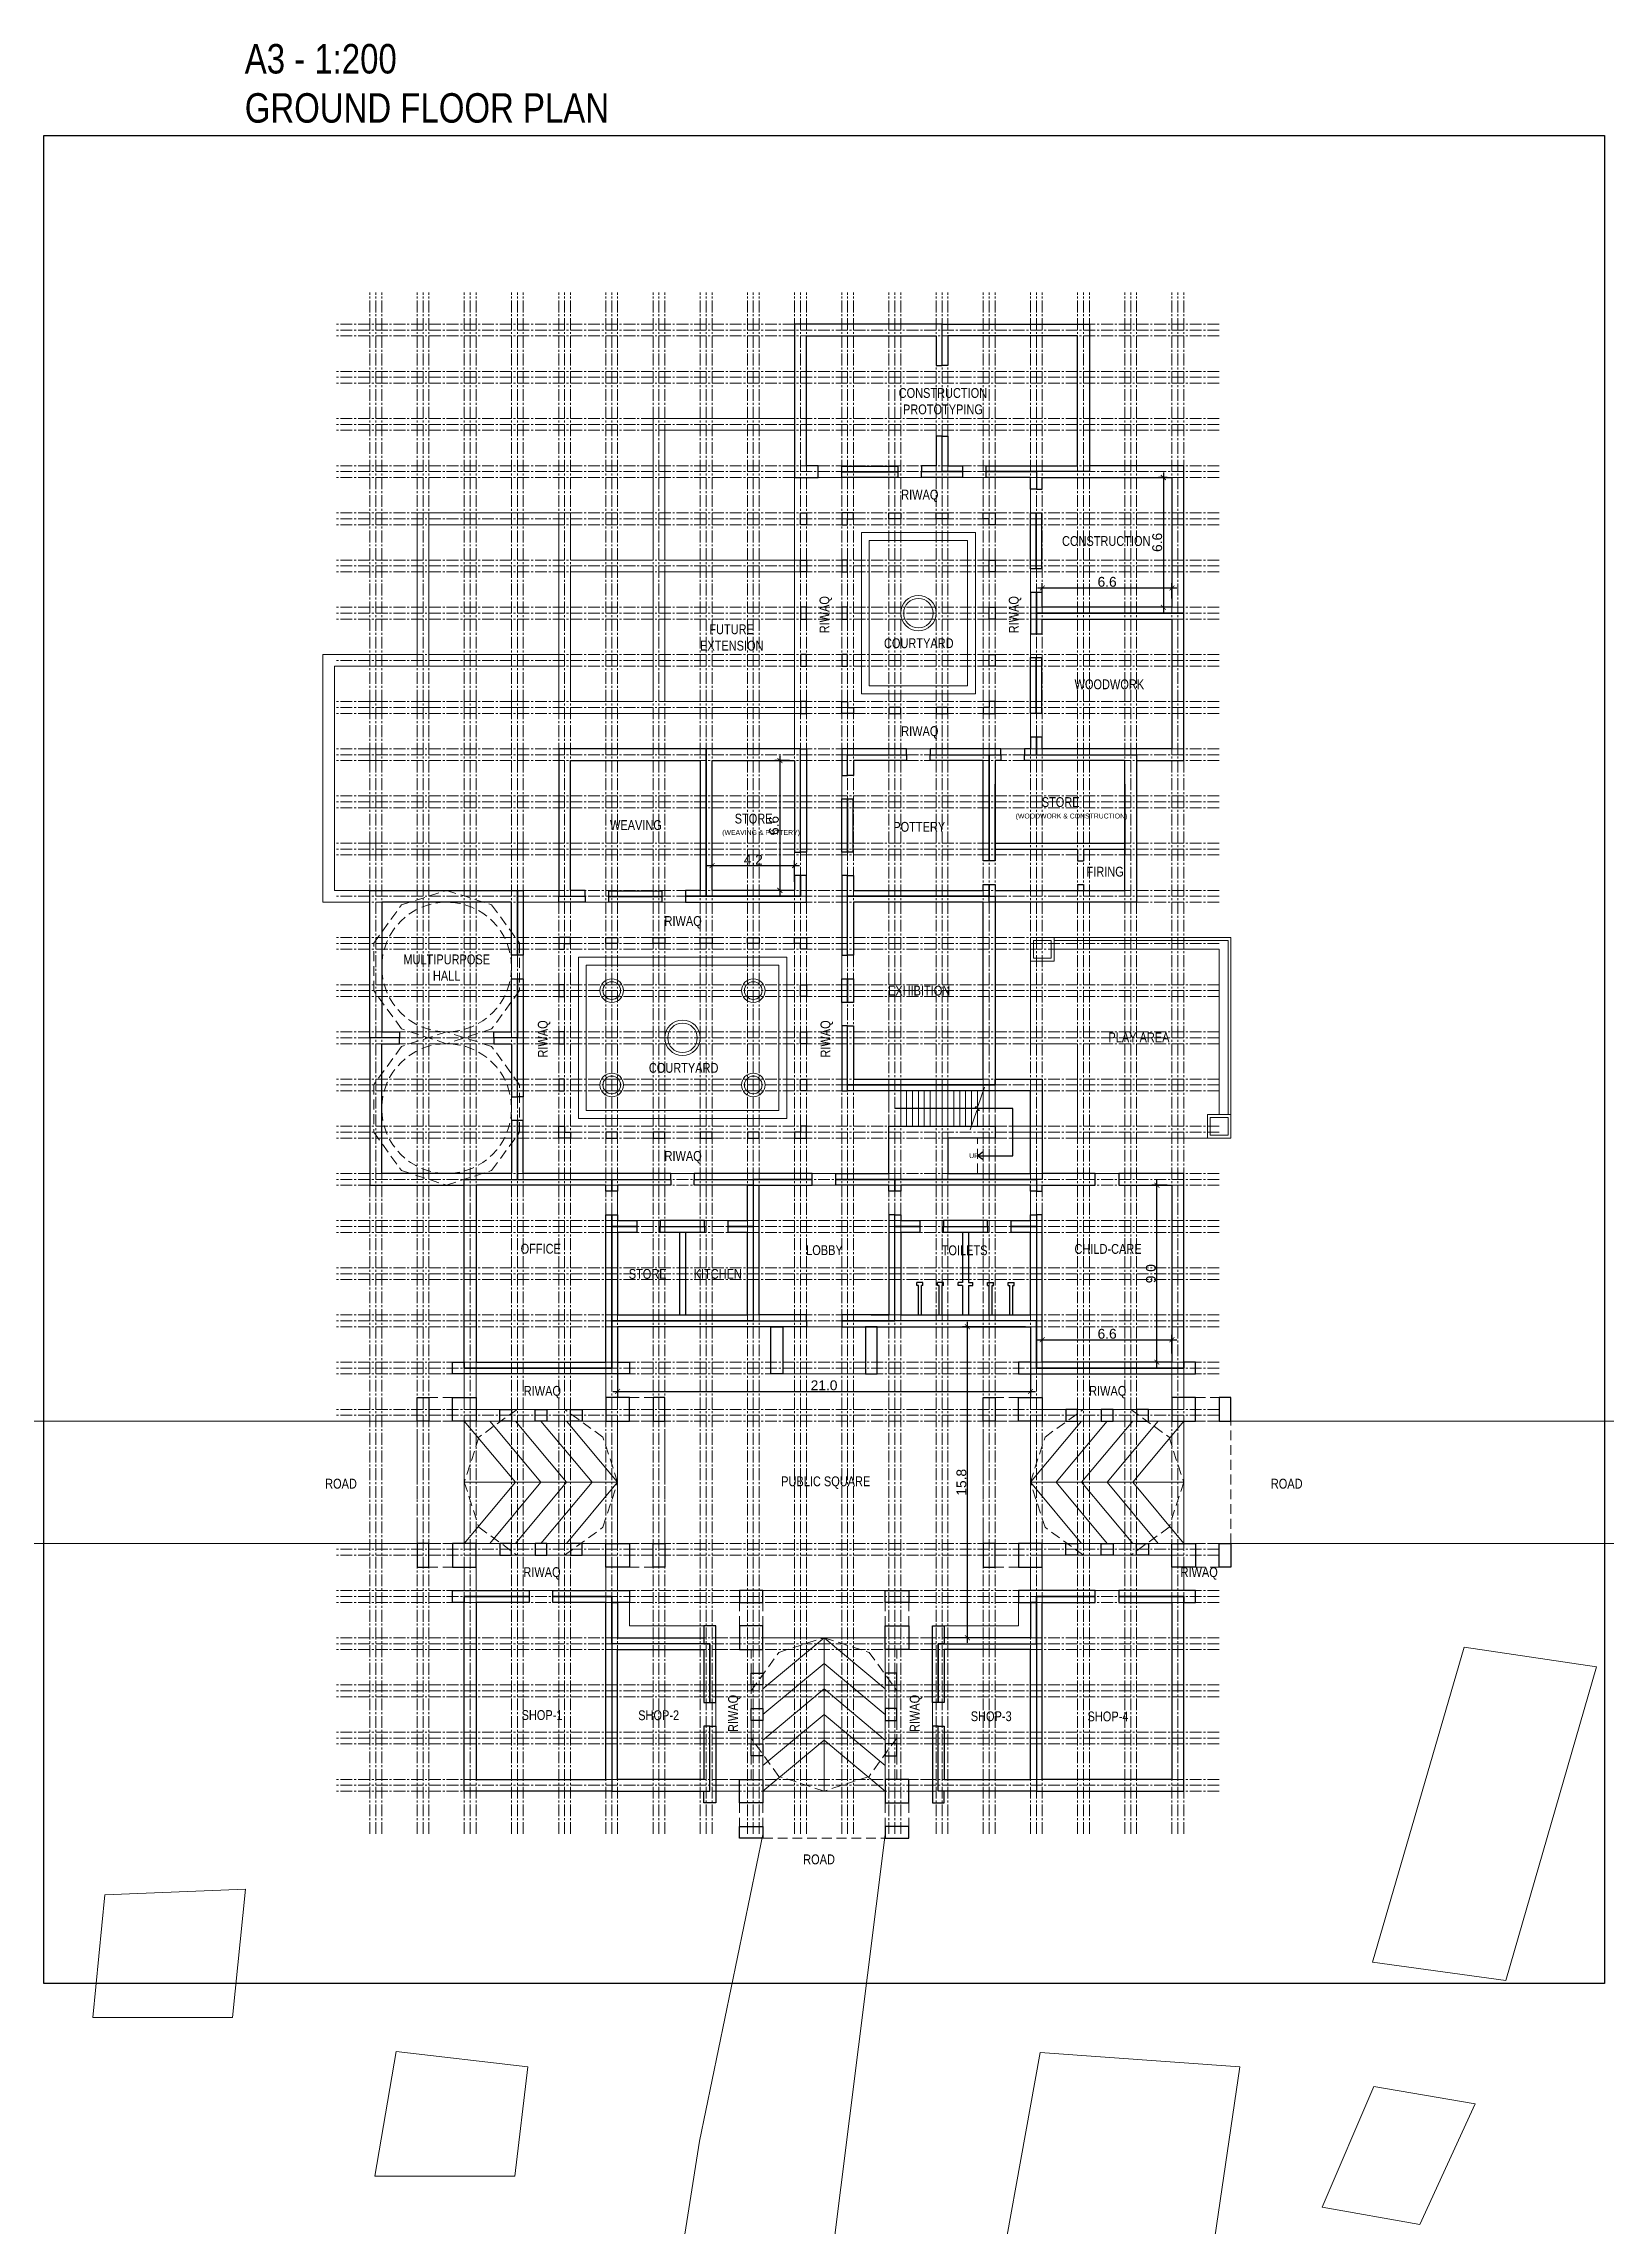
# Model space of a CAD drawing. Header units: millimetres. Extents: x 19 to 1143, y 22 to 444.
# Drawn here: x 192.4 to 271.8, y 137.7 to 248.7 of the extents above; entities that cross this region are included whole.
import ezdxf

# ---------------------------------------------------------------- set-up
doc = ezdxf.new("R2010")
doc.units = ezdxf.units.MM
doc.linetypes.add('ACAD_ISO04W100', pattern=[30, 24, -3, 0, -3])
doc.linetypes.add('HIDDEN', pattern=[0.375, 0.25, -0.125])
for name, color, linetype, lineweight in [('Above', 31, 'Continuous', 15), ('Elevation 1', 41, 'Continuous', 15), ('Elevation 2', 45, 'Continuous', 9), ('Existing', 4, 'Continuous', 13), ('Future expansion', 63, 'Continuous', 9), ('Grid', 115, 'ACAD_ISO04W100', 5), ('Road', 252, 'Continuous', 13), ('Wall', 42, 'Continuous', 30)]:
    doc.layers.add(name, color=color, linetype=linetype, lineweight=lineweight)
doc.layers.add('Dimension', color=133, linetype='Continuous')
doc.layers.add('Text', color=254, linetype='Continuous')
doc.styles.add('1', font='arial.ttf')
doc.styles.add('THAI', font='', dxfattribs={"width": 0.8})
doc.styles.get('THAI').set_extended_font_data('VNI-Avo')
doc.dimstyles.new('A3-100', dxfattribs={"dimtxt": 0.5, "dimasz": 0.25, "dimexe": 0.25, "dimexo": 0.25, "dimgap": 0.05, "dimtad": 1, "dimdec": 1, "dimzin": 0, "dimdsep": 46, "dimtxsty": '1', "dimblk": 'ARCHTICK', "dimcen": 0.1, "dimdle": 0.25, "dimclrd": 256, "dimclre": 256, "dimclrt": 256, "dimadec": 0, "dimazin": 0, "dimtfac": 1, "dimtdec": 1, "dimtofl": 0, "dimtmove": 0, "dimatfit": 3, "dimldrblk": 'ARCHTICK', "dimfxl": 1, "dimtfillclr": 256, "dimtolj": 1, "dimtzin": 0, "dimarcsym": 0})
doc.dimstyles.new('A3-200', dxfattribs={"dimtxt": 1, "dimasz": 0.5, "dimexe": 0.5, "dimexo": 0.5, "dimgap": 0.1, "dimtad": 2, "dimdec": 1, "dimzin": 0, "dimdsep": 46, "dimtxsty": '1', "dimblk": 'ARCHTICK', "dimcen": 0.1, "dimdle": 0.5, "dimclrd": 256, "dimclre": 256, "dimclrt": 256, "dimadec": 0, "dimazin": 0, "dimtfac": 1, "dimtdec": 1, "dimtofl": 0, "dimtmove": 0, "dimatfit": 3, "dimldrblk": 'ARCHTICK', "dimfxl": 1, "dimtfillclr": 256, "dimtolj": 1, "dimtzin": 0, "dimarcsym": 0})

msp = doc.modelspace()

# ---------------------------------------------------------------- texts
at = {"layer": 'Elevation 1', "insert": (238.48, 192.21), "char_height": 0.25, "attachment_point": 1, "style": 'THAI'}
msp.add_mtext_dynamic_manual_height_columns('\\pi1.02305;{\\fArial|b0|i0|c0|p34;UP}', width=2.4001, gutter_width=1, heights=[0], dxfattribs=at)
at = {"layer": 'Text', "style": 'THAI'}
for s, width, insert, char_height, attachment_point in [('{\\fArial|b0|i0|c0|p34;A3 - 1:200\\PGROUND FLOOR PLAN}', 32.9002, (202.65, 248.63), 1.5, 1), ('\\pi3.43531;{\\fArial|b0|i0|c0|p34;CONSTRUCTION\\P\\pi3.65455;PROTOTYPING}', 11.2982, (232.48, 231.13), 0.5, 1), ('\\pi4.73449;{\\fArial|b0|i0|c0|p34;RIWAQ}', 11.2982, (231.31, 225.96), 0.5, 1), ('\\pi3.43531;{\\fArial|b0|i0|c0|p34;CONSTRUCTION}', 11.2982, (240.79, 223.6), 0.5, 1), ('\\pi4.554;{\\fArial|b0|i0|c0|p34;FUTURE\\P\\pi4.07951;EXTENSION}', 11.2982, (221.73, 219.11), 0.5, 1), ('\\pi3.9083;{\\fArial|b0|i0|c0|p34;COURTYARD}', 11.2982, (231.26, 218.4), 0.5, 1), ('\\pi3.88374;{\\fArial|b0|i0|c0|p34;WOODWORK}', 11.2982, (240.98, 216.31), 0.5, 1), ('\\pi4.73449;{\\fArial|b0|i0|c0|p34;RIWAQ}', 11.2982, (231.31, 213.93), 0.5, 1), ('\\pi4.71417;{\\fArial|b0|i0|c0|p34;STORE\\P\\pi3.38879;\\H0.5x;(WOODWORK & CONSTRUCTION)}', 11.2982, (238.48, 210.32), 0.5, 1), ('\\pi4.35046;{\\fArial|b0|i0|c0|p34;WEAVING}', 11.2982, (216.88, 209.15), 0.5, 1), ('\\pi4.71417;{\\fArial|b0|i0|c0|p34;STORE\\P\\pi4.07924;\\H0.5x;(WEAVING & POTTERY)}', 11.2982, (222.86, 209.48), 0.5, 1), ('\\pi4.35332;{\\fArial|b0|i0|c0|p34;POTTERY}', 11.2982, (231.29, 209.06), 0.5, 1), ('\\pi4.74268;{\\fArial|b0|i0|c0|p34;FIRING}', 11.2982, (240.73, 206.78), 0.5, 1), ('\\pi4.73449;{\\fArial|b0|i0|c0|p34;RIWAQ}', 11.2982, (219.27, 204.27), 0.5, 1), ('\\pi3.48033;{\\fArial|b0|i0|c0|p34;MULTIPURPOSE\\P\\pi4.98252;HALL}', 11.2982, (207.24, 202.32), 0.5, 1), ('\\pi4.11062;{\\fArial|b0|i0|c0|p34;EXHIBITION}', 11.2982, (231.26, 200.73), 0.5, 1), ('\\pi4.1173;{\\fArial|b0|i0|c0|p34;PLAY AREA}', 11.2982, (242.47, 198.35), 0.5, 1), ('\\pi3.9083;{\\fArial|b0|i0|c0|p34;COURTYARD}', 11.2982, (219.3, 196.8), 0.5, 1), ('\\pi4.73449;{\\fArial|b0|i0|c0|p34;RIWAQ}', 11.2982, (219.27, 192.32), 0.5, 1), ('\\pi4.65318;{\\fArial|b0|i0|c0|p34;OFFICE}', 11.2982, (212.03, 187.6), 0.5, 1), ('\\pi4.73995;{\\fArial|b0|i0|c0|p34;LOBBY}', 11.2982, (226.47, 187.53), 0.5, 1), ('\\pi4.50584;{\\fArial|b0|i0|c0|p34;TOILETS}', 11.2982, (233.6, 187.52), 0.5, 1), ('\\pi3.97037;{\\fArial|b0|i0|c0|p34;CHILD-CARE}', 11.2982, (240.89, 187.59), 0.5, 1), ('\\pi4.71417;{\\fArial|b0|i0|c0|p34;STORE}', 11.2982, (217.47, 186.32), 0.5, 1), ('\\pi4.46615;{\\fArial|b0|i0|c0|p34;KITCHEN}', 11.2982, (221.02, 186.32), 0.5, 1), ('\\pi4.73449;{\\fArial|b0|i0|c0|p34;RIWAQ}', 11.2982, (212.11, 180.37), 0.5, 1), ('\\pi4.73449;{\\fArial|b0|i0|c0|p34;RIWAQ}', 11.2982, (240.87, 180.37), 0.5, 1), ('\\pi4.8787;{\\fArial|b0|i0|c0|p34;ROAD}', 11.2982, (201.86, 175.65), 0.5, 1), ('\\pi3.41881;{\\fArial|b0|i0|c0|p34;PUBLIC SQUARE}', 11.2982, (226.52, 175.77), 0.5, 1), ('\\pi4.8787;{\\fArial|b0|i0|c0|p34;ROAD}', 11.2982, (249.97, 175.65), 0.5, 1), ('\\pi4.73449;{\\fArial|b0|i0|c0|p34;RIWAQ}', 11.2982, (212.09, 171.15), 0.5, 1), ('{\\fArial|b0|i0|c0|p34;RIWAQ}', 11.2982, (252.15, 171.15), 0.5, 3), ('\\pi4.67269;{\\fArial|b0|i0|c0|p34;SHOP-1}', 11.2982, (212.06, 163.88), 0.5, 1), ('\\pi4.63613;{\\fArial|b0|i0|c0|p34;SHOP-2}', 11.2982, (218.03, 163.87), 0.5, 1), ('\\pi4.63409;{\\fArial|b0|i0|c0|p34;SHOP-3}', 11.2982, (234.95, 163.82), 0.5, 1), ('\\pi4.6349;{\\fArial|b0|i0|c0|p34;SHOP-4}', 11.2982, (240.89, 163.81), 0.5, 1), ('\\pi4.8787;{\\fArial|b0|i0|c0|p34;ROAD}', 11.2982, (226.18, 156.54), 0.5, 1)]:
    msp.add_mtext_dynamic_manual_height_columns(s, width=width, gutter_width=1, heights=[0], dxfattribs=dict(at, insert=insert, char_height=char_height, attachment_point=attachment_point))
at = {"layer": 'Text', "char_height": 0.5, "attachment_point": 1, "rotation": 90, "style": 'THAI'}
for insert in [(231.89, 213.92), (241.52, 213.92), (217.56, 192.34), (231.94, 192.34), (227.24, 158.03), (236.48, 158.03)]:
    msp.add_mtext_dynamic_manual_height_columns('\\pi4.73449;{\\fArial|b0|i0|c0|p34;RIWAQ}', width=11.2982, gutter_width=1, heights=[0], dxfattribs=dict(at, insert=insert))

# ---------------------------------------------------------------- blocks, each defined once
blk = doc.blocks.new('_ArchTick')
at = {"color": 0, "linetype": 'ByBlock', "const_width": 0.15}
blk.add_lwpolyline([(-0.5, -0.5), (0.5, 0.5)], dxfattribs=at)
blk = doc.blocks.new('*D3')
at = {"layer": 'Defpoints', "color": 0, "transparency": 16777216}
for p in [(249.82, 220.96), (243.22, 220.17), (249.82, 220.17)]:
    blk.add_point(p, dxfattribs=at)
at = {"layer": 'Dimension', "lineweight": -2, "transparency": 16777216}
for p, q in [((242.97, 220.96), (250.07, 220.96)), ((243.22, 220.42), (243.22, 221.21)), ((249.82, 220.42), (249.82, 221.21))]:
    blk.add_line(p, q, dxfattribs=at)
at = {"layer": 'Dimension', "lineweight": -2, "transparency": 16777216, "xscale": 0.25, "yscale": 0.25, "zscale": 0.25, "rotation": 180}
blk.add_blockref('_ArchTick', (243.22, 220.96), dxfattribs=at)
at = {"layer": 'Dimension', "lineweight": -2, "transparency": 16777216, "xscale": 0.25, "yscale": 0.25, "zscale": 0.25}
blk.add_blockref('_ArchTick', (249.82, 220.96), dxfattribs=at)
at = {"layer": 'Dimension', "transparency": 16777216, "insert": (246.52, 221.27), "char_height": 0.5, "attachment_point": 5, "style": '1'}
blk.add_mtext('\\A1;6.6', dxfattribs=at)
blk = doc.blocks.new('*D4')
at = {"layer": 'Defpoints', "color": 0, "transparency": 16777216}
for p in [(249.82, 226.58), (249.38, 219.98), (249.82, 219.98)]:
    blk.add_point(p, dxfattribs=at)
at = {"layer": 'Dimension', "lineweight": -2, "transparency": 16777216}
for p, q in [((249.57, 226.58), (249.13, 226.58)), ((249.38, 226.83), (249.38, 219.73)), ((249.57, 219.98), (249.13, 219.98))]:
    blk.add_line(p, q, dxfattribs=at)
at = {"layer": 'Dimension', "lineweight": -2, "transparency": 16777216, "xscale": 0.25, "yscale": 0.25, "zscale": 0.25}
for p, rotation in [((249.38, 226.58), 90), ((249.38, 219.98), 270)]:
    blk.add_blockref('_ArchTick', p, dxfattribs=dict(at, rotation=rotation))
at = {"layer": 'Dimension', "transparency": 16777216, "insert": (249.07, 223.28), "char_height": 0.5, "attachment_point": 5, "rotation": 90, "style": '1'}
blk.add_mtext('\\A1;6.6', dxfattribs=at)
blk = doc.blocks.new('*D5')
at = {"layer": 'Defpoints', "color": 0, "transparency": 16777216}
for p in [(249.82, 182.72), (243.22, 181.77), (249.82, 181.77)]:
    blk.add_point(p, dxfattribs=at)
at = {"layer": 'Dimension', "lineweight": -2, "transparency": 16777216}
for p, q in [((242.97, 182.72), (250.07, 182.72)), ((243.22, 182.02), (243.22, 182.97)), ((249.82, 182.02), (249.82, 182.97))]:
    blk.add_line(p, q, dxfattribs=at)
at = {"layer": 'Dimension', "lineweight": -2, "transparency": 16777216, "xscale": 0.25, "yscale": 0.25, "zscale": 0.25, "rotation": 180}
blk.add_blockref('_ArchTick', (243.22, 182.72), dxfattribs=at)
at = {"layer": 'Dimension', "lineweight": -2, "transparency": 16777216, "xscale": 0.25, "yscale": 0.25, "zscale": 0.25}
blk.add_blockref('_ArchTick', (249.82, 182.72), dxfattribs=at)
at = {"layer": 'Dimension', "transparency": 16777216, "insert": (246.52, 183.02), "char_height": 0.5, "attachment_point": 5, "style": '1'}
blk.add_mtext('\\A1;6.6', dxfattribs=at)
blk = doc.blocks.new('*D6')
at = {"layer": 'Defpoints', "color": 0, "transparency": 16777216}
for p in [(249.05, 190.58), (249.82, 190.58), (249.82, 181.58)]:
    blk.add_point(p, dxfattribs=at)
at = {"layer": 'Dimension', "lineweight": -2, "transparency": 16777216}
for p, q in [((249.05, 181.33), (249.05, 190.83)), ((249.57, 190.58), (248.8, 190.58)), ((249.57, 181.58), (248.8, 181.58))]:
    blk.add_line(p, q, dxfattribs=at)
at = {"layer": 'Dimension', "lineweight": -2, "transparency": 16777216, "xscale": 0.25, "yscale": 0.25, "zscale": 0.25}
for p, rotation in [((249.05, 190.58), 90), ((249.05, 181.58), 270)]:
    blk.add_blockref('_ArchTick', p, dxfattribs=dict(at, rotation=rotation))
at = {"layer": 'Dimension', "transparency": 16777216, "insert": (248.75, 186.08), "char_height": 0.5, "attachment_point": 5, "rotation": 90, "style": '1'}
blk.add_mtext('\\A1;9.0', dxfattribs=at)
blk = doc.blocks.new('*D7')
at = {"layer": 'Defpoints', "color": 0, "transparency": 16777216}
for p in [(230.62, 212.18), (229.87, 205.58), (230.62, 205.58)]:
    blk.add_point(p, dxfattribs=at)
at = {"layer": 'Dimension', "lineweight": -2, "transparency": 16777216}
for p, q in [((230.37, 212.18), (229.62, 212.18)), ((229.87, 212.43), (229.87, 205.33)), ((230.37, 205.58), (229.62, 205.58))]:
    blk.add_line(p, q, dxfattribs=at)
at = {"layer": 'Dimension', "lineweight": -2, "transparency": 16777216, "xscale": 0.25, "yscale": 0.25, "zscale": 0.25}
for p, rotation in [((229.87, 212.18), 90), ((229.87, 205.58), 270)]:
    blk.add_blockref('_ArchTick', p, dxfattribs=dict(at, rotation=rotation))
at = {"layer": 'Dimension', "transparency": 16777216, "insert": (229.57, 208.88), "char_height": 0.5, "attachment_point": 5, "rotation": 90, "style": '1'}
blk.add_mtext('\\A1;6.6', dxfattribs=at)
blk = doc.blocks.new('*D8')
at = {"layer": 'Defpoints', "color": 0, "transparency": 16777216}
for p in [(230.62, 206.84), (226.42, 205.77), (230.62, 205.77)]:
    blk.add_point(p, dxfattribs=at)
at = {"layer": 'Dimension', "lineweight": -2, "transparency": 16777216}
for p, q in [((226.17, 206.84), (230.87, 206.84)), ((226.42, 206.02), (226.42, 207.09)), ((230.62, 206.02), (230.62, 207.09))]:
    blk.add_line(p, q, dxfattribs=at)
at = {"layer": 'Dimension', "lineweight": -2, "transparency": 16777216, "xscale": 0.25, "yscale": 0.25, "zscale": 0.25, "rotation": 180}
blk.add_blockref('_ArchTick', (226.42, 206.84), dxfattribs=at)
at = {"layer": 'Dimension', "lineweight": -2, "transparency": 16777216, "xscale": 0.25, "yscale": 0.25, "zscale": 0.25}
blk.add_blockref('_ArchTick', (230.62, 206.84), dxfattribs=at)
at = {"layer": 'Dimension', "transparency": 16777216, "insert": (228.52, 207.14), "char_height": 0.5, "attachment_point": 5, "style": '1'}
blk.add_mtext('\\A1;4.2', dxfattribs=at)
blk = doc.blocks.new('*D9')
at = {"layer": 'Defpoints', "color": 0, "transparency": 16777216}
for p in [(239.41, 183.38), (242.62, 183.38), (242.62, 167.56)]:
    blk.add_point(p, dxfattribs=at)
at = {"layer": 'Dimension', "lineweight": -2, "transparency": 16777216}
for p, q in [((242.37, 183.38), (239.16, 183.38)), ((239.41, 167.31), (239.41, 183.63)), ((242.37, 167.56), (239.16, 167.56))]:
    blk.add_line(p, q, dxfattribs=at)
at = {"layer": 'Dimension', "lineweight": -2, "transparency": 16777216, "xscale": 0.25, "yscale": 0.25, "zscale": 0.25}
for p, rotation in [((239.41, 183.38), 90), ((239.41, 167.56), 270)]:
    blk.add_blockref('_ArchTick', p, dxfattribs=dict(at, rotation=rotation))
at = {"layer": 'Dimension', "transparency": 16777216, "insert": (239.11, 175.47), "char_height": 0.5, "attachment_point": 5, "rotation": 90, "style": '1'}
blk.add_mtext('\\A1;15.8', dxfattribs=at)
blk = doc.blocks.new('*D10')
at = {"layer": 'Defpoints', "color": 0, "transparency": 16777216}
for p in [(221.62, 183.38), (242.62, 183.57), (242.62, 180.09)]:
    blk.add_point(p, dxfattribs=at)
at = {"layer": 'Dimension', "lineweight": -2, "transparency": 16777216}
for p, q in [((221.62, 183.13), (221.62, 179.84)), ((242.62, 183.32), (242.62, 179.84)), ((221.37, 180.09), (242.87, 180.09))]:
    blk.add_line(p, q, dxfattribs=at)
at = {"layer": 'Dimension', "lineweight": -2, "transparency": 16777216, "xscale": 0.25, "yscale": 0.25, "zscale": 0.25, "rotation": 180}
blk.add_blockref('_ArchTick', (221.62, 180.09), dxfattribs=at)
at = {"layer": 'Dimension', "lineweight": -2, "transparency": 16777216, "xscale": 0.25, "yscale": 0.25, "zscale": 0.25}
blk.add_blockref('_ArchTick', (242.62, 180.09), dxfattribs=at)
at = {"layer": 'Dimension', "transparency": 16777216, "insert": (232.12, 180.4), "char_height": 0.5, "attachment_point": 5, "style": '1'}
blk.add_mtext('\\A1;21.0', dxfattribs=at)

# ---------------------------------------------------------------- dimensions: what is measured, and where the dimension line sits
at = {"layer": 'Dimension'}
for base, p1, p2, picture, middle in [((249.38, 219.98), (249.82, 226.58), (249.82, 219.98), '*D4', (249.07, 223.28)), ((229.87, 205.58), (230.62, 212.18), (230.62, 205.58), '*D7', (229.57, 208.88)), ((249.05, 190.58), (249.82, 181.58), (249.82, 190.58), '*D6', (248.75, 186.08)), ((239.41, 183.38), (242.62, 167.56), (242.62, 183.38), '*D9', (239.11, 175.47))]:
    dim = msp.add_linear_dim(base=base, p1=p1, p2=p2, angle=90, dimstyle='A3-100', dxfattribs=at)
    dim.commit()
    dim.dimension.update_dxf_attribs({"geometry": picture, "text_midpoint": middle})
for base, p1, p2, picture, middle in [((249.82, 220.96), (243.22, 220.17), (249.82, 220.17), '*D3', (246.52, 221.27)), ((230.62, 206.84), (226.42, 205.77), (230.62, 205.77), '*D8', (228.52, 207.14)), ((242.62, 180.09), (221.62, 183.38), (242.62, 183.57), '*D10', (232.12, 180.4)), ((249.82, 182.72), (243.22, 181.77), (249.82, 181.77), '*D5', (246.52, 183.02))]:
    dim = msp.add_linear_dim(base=base, p1=p1, p2=p2, dimstyle='A3-100', dxfattribs=at)
    dim.commit()
    dim.dimension.update_dxf_attribs({"geometry": picture, "text_midpoint": middle})

# ---------------------------------------------------------------- linework, layer by layer
msp.add_lwpolyline([(192.42, 149.98), (192.42, 243.98), (271.82, 243.98), (271.82, 149.98)], close=True)
at = {"layer": 'Above', "linetype": 'HIDDEN', "ltscale": 2}
for p, q in [((235.42, 193.58), (235.42, 195.38)), ((240.22, 193.58), (240.22, 195.38)), ((240.52, 193.58), (240.52, 195.38)), ((240.82, 193.58), (240.82, 195.38)), ((240.82, 193.58), (242.62, 193.58)), ((240.82, 193.28), (242.62, 193.28)), ((239.92, 191.18), (239.92, 192.98)), ((240.22, 191.18), (240.22, 192.98)), ((240.52, 191.18), (240.52, 192.98)), ((240.82, 191.18), (240.82, 192.98)), ((240.82, 192.98), (242.62, 192.98)), ((214.42, 180.98), (214.42, 179.78)), ((221.02, 180.98), (221.02, 179.78)), ((221.62, 180.98), (221.62, 179.78)), ((242.62, 180.98), (242.62, 179.78)), ((243.22, 180.98), (243.22, 179.78)), ((249.82, 180.98), (249.82, 179.78)), ((213.22, 179.78), (212.02, 179.78)), ((222.22, 179.78), (223.42, 179.78)), ((242.02, 179.78), (240.82, 179.78)), ((251.02, 179.78), (252.22, 179.78)), ((214.42, 179.18), (215.62, 179.18)), ((216.22, 179.18), (217.42, 179.18)), ((218.02, 179.18), (219.22, 179.18)), ((219.82, 179.18), (221.02, 179.18)), ((244.42, 179.18), (243.22, 179.18)), ((246.22, 179.18), (245.02, 179.18)), ((248.02, 179.18), (246.82, 179.18)), ((249.82, 179.18), (248.62, 179.18)), ((211.42, 172.36), (211.42, 178.58)), ((213.22, 178.58), (212.02, 178.58)), ((222.22, 178.58), (223.42, 178.58)), ((224.02, 172.36), (224.02, 178.58)), ((240.22, 172.36), (240.22, 178.58)), ((242.02, 178.58), (240.82, 178.58)), ((251.02, 178.58), (252.22, 178.58)), ((252.82, 172.36), (252.82, 178.58)), ((213.22, 172.36), (212.02, 172.36)), ((222.22, 172.36), (223.42, 172.36)), ((242.02, 172.36), (240.82, 172.36)), ((251.02, 172.36), (252.22, 172.36)), ((213.22, 171.16), (212.02, 171.16)), ((214.42, 171.76), (215.62, 171.76)), ((214.42, 169.96), (214.42, 171.16)), ((216.22, 171.76), (217.42, 171.76)), ((218.02, 171.76), (219.22, 171.76)), ((219.82, 171.76), (221.02, 171.76)), ((221.02, 169.96), (221.02, 171.16)), ((221.62, 169.96), (221.62, 171.16)), ((222.22, 171.16), (223.42, 171.16)), ((242.02, 171.16), (240.82, 171.16)), ((242.62, 169.96), (242.62, 171.16)), ((244.42, 171.76), (243.22, 171.76)), ((243.22, 169.96), (243.22, 171.16)), ((246.22, 171.76), (245.02, 171.76)), ((248.02, 171.76), (246.82, 171.76)), ((249.82, 171.76), (248.62, 171.76)), ((249.82, 169.96), (249.82, 171.16)), ((251.02, 171.16), (252.22, 171.16)), ((229.01, 169.96), (235.23, 169.96)), ((227.81, 168.16), (227.81, 169.36)), ((229.01, 168.16), (229.01, 169.36)), ((235.23, 168.16), (235.23, 169.36)), ((236.43, 168.16), (236.43, 169.36)), ((226.61, 167.56), (227.81, 167.56)), ((237.63, 167.56), (236.43, 167.56)), ((226.61, 166.96), (227.81, 166.96)), ((228.41, 165.76), (228.41, 166.96)), ((235.83, 165.76), (235.83, 166.96)), ((237.63, 166.96), (236.43, 166.96)), ((228.41, 163.96), (228.41, 165.16)), ((235.83, 163.96), (235.83, 165.16)), ((228.41, 162.16), (228.41, 163.36)), ((235.83, 162.16), (235.83, 163.36)), ((228.41, 160.36), (228.41, 161.56)), ((235.83, 160.36), (235.83, 161.56)), ((226.61, 160.36), (227.81, 160.36)), ((237.63, 160.36), (236.43, 160.36)), ((227.81, 159.16), (227.81, 157.96)), ((229.01, 159.16), (229.01, 157.96)), ((235.23, 159.16), (235.23, 157.96)), ((236.43, 159.16), (236.43, 157.96)), ((229.01, 157.36), (235.23, 157.36))]:
    msp.add_line(p, q, dxfattribs=at)
for points in [[(212.92, 197.78), (210.62, 198.53), (209.21, 200.48), (209.21, 202.89), (210.62, 204.84), (212.92, 205.58), (215.21, 204.84), (216.63, 202.89), (216.63, 200.48), (215.21, 198.53)], [(212.92, 198.38), (210.62, 197.64), (209.21, 195.69), (209.21, 193.28), (210.62, 191.33), (212.92, 190.58), (215.21, 191.33), (216.63, 193.28), (216.63, 195.69), (215.21, 197.64)], [(221.62, 175.47), (220.87, 177.77), (218.92, 179.18), (216.51, 179.18), (214.56, 177.77), (213.82, 175.47), (214.56, 173.18), (216.51, 171.76), (218.92, 171.76), (220.87, 173.18)], [(242.62, 175.47), (243.36, 177.77), (245.31, 179.18), (247.72, 179.18), (249.67, 177.77), (250.42, 175.47), (249.67, 173.18), (247.72, 171.76), (245.31, 171.76), (243.36, 173.18)], [(232.12, 167.56), (234.41, 166.82), (235.83, 164.87), (235.83, 162.46), (234.41, 160.51), (232.12, 159.76), (229.82, 160.51), (228.41, 162.46), (228.41, 164.87), (229.82, 166.82)]]:
    msp.add_lwpolyline(points, close=True, dxfattribs=at)
for centre in [(212.92, 201.68), (212.92, 194.48)]:
    msp.add_circle(centre, 3.3, dxfattribs=at)
at = {"layer": 'Elevation 1'}
for p, q in [((230.62, 212.78), (230.62, 226.58)), ((231.82, 226.58), (233.02, 226.58)), ((235.87, 226.58), (237.07, 226.58)), ((240.37, 226.58), (239.17, 226.58)), ((242.62, 224.78), (242.62, 225.98)), ((242.62, 220.73), (242.62, 221.93)), ((242.62, 217.43), (242.62, 218.63)), ((242.62, 213.38), (242.62, 214.58)), ((236.32, 212.78), (237.52, 212.78)), ((241.12, 212.78), (242.32, 212.78)), ((233.02, 210.23), (233.02, 211.43)), ((231.22, 206.33), (231.22, 207.53)), ((233.02, 206.33), (233.02, 207.53)), ((218.62, 205.58), (216.82, 205.58)), ((218.62, 204.98), (216.82, 204.98)), ((219.97, 204.98), (221.17, 204.98)), ((223.87, 204.98), (225.07, 204.98)), ((252.82, 203.18), (243.82, 203.18)), ((243.82, 203.18), (243.82, 202.58)), ((252.67, 203.03), (243.82, 203.03)), ((252.67, 203.03), (252.67, 194.18)), ((252.82, 203.18), (252.82, 194.18)), ((216.82, 202.28), (216.82, 201.08)), ((233.02, 202.28), (233.02, 201.08)), ((252.22, 202.58), (243.82, 202.58)), ((252.22, 202.58), (252.22, 194.18)), ((233.02, 198.68), (233.02, 199.88)), ((236.02, 193.58), (236.02, 195.38)), ((236.32, 193.58), (236.32, 195.38)), ((236.62, 193.58), (236.62, 195.38)), ((236.92, 193.58), (236.92, 195.38)), ((237.22, 193.58), (237.22, 195.38)), ((237.52, 193.58), (237.52, 195.38)), ((237.82, 193.58), (237.82, 195.38)), ((238.12, 193.58), (238.12, 195.38)), ((238.42, 193.58), (238.42, 195.38)), ((238.72, 193.58), (238.72, 195.38)), ((239.02, 193.58), (239.02, 195.38)), ((239.32, 193.58), (239.32, 195.38)), ((239.62, 193.58), (239.62, 195.38)), ((239.92, 193.58), (239.92, 195.38)), ((216.82, 195.08), (216.82, 193.88)), ((252.22, 194.18), (252.82, 194.18)), ((224.32, 191.18), (225.52, 191.18)), ((231.52, 191.18), (232.72, 191.18)), ((245.92, 191.18), (247.12, 191.18)), ((221.62, 189.08), (221.62, 190.28)), ((231.52, 190.58), (232.72, 190.58)), ((242.62, 189.08), (242.62, 190.28)), ((222.59, 188.78), (223.79, 188.78)), ((226.04, 188.78), (227.24, 188.78)), ((236.99, 188.78), (238.19, 188.78)), ((240.44, 188.78), (241.64, 188.78)), ((231.22, 183.38), (233.02, 183.38)), ((213.82, 180.98), (213.82, 179.78)), ((250.42, 180.98), (250.42, 179.78)), ((214.42, 178.58), (215.62, 178.58)), ((216.22, 178.58), (217.42, 178.58)), ((218.02, 178.58), (219.22, 178.58)), ((219.82, 178.58), (221.02, 178.58)), ((221.62, 178.58), (221.62, 172.36)), ((242.62, 178.58), (242.62, 172.36)), ((244.42, 178.58), (243.22, 178.58)), ((246.22, 178.58), (245.02, 178.58)), ((248.02, 178.58), (246.82, 178.58)), ((249.82, 178.58), (248.62, 178.58)), ((214.42, 172.36), (215.62, 172.36)), ((216.22, 172.36), (217.42, 172.36)), ((218.02, 172.36), (219.22, 172.36)), ((219.82, 172.36), (221.02, 172.36)), ((244.42, 172.36), (243.22, 172.36)), ((246.22, 172.36), (245.02, 172.36)), ((248.02, 172.36), (246.82, 172.36)), ((249.82, 172.36), (248.62, 172.36)), ((213.82, 169.96), (213.82, 171.16)), ((250.42, 169.96), (250.42, 171.16)), ((217.12, 169.96), (218.32, 169.96)), ((247.12, 169.96), (245.92, 169.96)), ((235.23, 167.56), (229.01, 167.56)), ((229.01, 165.76), (229.01, 166.96)), ((235.23, 165.76), (235.23, 166.96)), ((226.61, 164.26), (226.61, 163.06)), ((229.01, 163.96), (229.01, 165.16)), ((235.23, 163.96), (235.23, 165.16)), ((237.63, 164.26), (237.63, 163.06)), ((229.01, 162.16), (229.01, 163.36)), ((235.23, 162.16), (235.23, 163.36)), ((229.01, 160.36), (229.01, 161.56)), ((235.23, 160.36), (235.23, 161.56)), ((226.61, 159.76), (227.81, 159.76)), ((237.63, 159.76), (236.43, 159.76))]:
    msp.add_line(p, q, dxfattribs=at)
for points in [[(234.02, 223.78), (239.82, 223.78), (239.82, 215.58), (234.02, 215.58)], [(234.42, 223.38), (239.42, 223.38), (239.42, 215.98), (234.42, 215.98)], [(230.22, 202.18), (219.62, 202.18), (219.62, 193.98), (230.22, 193.98)], [(229.82, 201.78), (220.02, 201.78), (220.02, 194.38), (229.82, 194.38)]]:
    msp.add_lwpolyline(points, close=True, dxfattribs=at)
for points in [[(240.28, 195.57), (239.95, 194.58), (239.8, 194.57), (240.03, 194.39), (239.89, 194.39), (239.55, 193.39)], [(222.22, 169.36), (222.22, 168.16), (226.01, 168.16)], [(242.02, 169.36), (242.02, 168.16), (238.23, 168.16)]]:
    msp.add_lwpolyline(points, dxfattribs=at)
at = {"layer": 'Elevation 2'}
for p, q in [((242.62, 197.78), (242.62, 203.18)), ((242.62, 203.18), (243.82, 203.18)), ((242.77, 203.03), (243.67, 203.03)), ((242.77, 203.03), (242.77, 202.13)), ((243.67, 203.03), (243.67, 202.13)), ((243.82, 201.98), (242.62, 201.98)), ((242.77, 202.13), (243.67, 202.13)), ((243.82, 201.98), (243.82, 202.58)), ((242.62, 197.78), (245.02, 197.78)), ((245.02, 197.78), (245.02, 192.98)), ((251.62, 194.18), (252.22, 194.18)), ((251.62, 194.18), (251.62, 192.98)), ((252.82, 194.18), (252.82, 192.98)), ((251.77, 194.03), (252.67, 194.03)), ((251.77, 194.03), (251.77, 193.13)), ((251.77, 193.13), (252.67, 193.13)), ((252.67, 194.03), (252.67, 193.13)), ((245.02, 192.98), (252.82, 192.98)), ((230.02, 180.98), (234.22, 180.98))]:
    msp.add_line(p, q, dxfattribs=at)
for centre, radius in [((236.92, 219.68), 0.9), ((236.92, 219.68), 0.75), ((221.32, 200.48), 0.6), ((221.32, 200.48), 0.45), ((228.52, 200.48), 0.6), ((228.52, 200.48), 0.45), ((224.92, 198.08), 0.9), ((224.92, 198.08), 0.75), ((221.32, 195.68), 0.6), ((221.32, 195.68), 0.45), ((228.52, 195.68), 0.6), ((228.52, 195.68), 0.45)]:
    msp.add_circle(centre, radius, dxfattribs=at)
at = {"layer": 'Existing'}
for points in [[(264.69, 167.08), (271.42, 166.09), (266.81, 150.12), (260.02, 151.06), (264.69, 167.08)], [(195.54, 154.48), (202.68, 154.78), (202.02, 148.25), (194.92, 148.25), (195.54, 154.48)], [(210.35, 146.52), (217.05, 145.73), (216.39, 140.17), (209.27, 140.17), (210.35, 146.52)], [(243.11, 146.46), (253.27, 145.73), (251.08, 130.84), (240.41, 131.54), (243.11, 146.46)], [(260.09, 144.73), (265.25, 143.86), (262.43, 137.72), (257.46, 138.6), (260.09, 144.73)]]:
    msp.add_lwpolyline(points, dxfattribs=at)
at = {"layer": 'Future expansion'}
for p, q in [((223.42, 229.58), (223.42, 222.38)), ((223.42, 229.58), (230.62, 229.58)), ((223.42, 229.58), (230.62, 229.58)), ((224.02, 228.98), (230.62, 228.98)), ((224.02, 228.98), (224.02, 222.38)), ((219.22, 224.78), (211.42, 224.78)), ((211.42, 224.78), (211.42, 217.58)), ((218.62, 224.18), (212.02, 224.18)), ((212.02, 224.18), (212.02, 217.58)), ((218.62, 217.58), (218.62, 224.18)), ((219.22, 222.38), (219.22, 224.78)), ((219.22, 222.38), (223.42, 222.38)), ((224.02, 222.38), (230.92, 222.38)), ((223.42, 221.78), (219.22, 221.78)), ((219.22, 215.18), (219.22, 221.78)), ((223.42, 221.78), (223.42, 215.18)), ((224.02, 221.78), (230.92, 221.78)), ((224.02, 221.78), (224.02, 215.18)), ((206.62, 217.58), (211.42, 217.58)), ((206.62, 204.98), (206.62, 217.58)), ((212.02, 217.58), (218.62, 217.58)), ((207.22, 216.98), (218.62, 216.98)), ((207.22, 205.58), (207.22, 216.98)), ((218.62, 214.58), (218.62, 216.98)), ((218.62, 214.58), (230.92, 214.58)), ((223.42, 215.18), (219.22, 215.18)), ((224.02, 215.18), (230.92, 215.18)), ((207.22, 205.58), (209.02, 205.58)), ((206.62, 204.98), (209.02, 204.98))]:
    msp.add_line(p, q, dxfattribs=at)
for points in [[(209.02, 215.18), (209.02, 214.58), (209.32, 214.58), (209.32, 214.88), (209.62, 214.88), (209.62, 215.18)], [(211.42, 215.18), (212.02, 215.18), (212.02, 214.88), (211.42, 214.88)], [(213.82, 215.18), (214.42, 215.18), (214.42, 214.88), (213.82, 214.88)], [(216.82, 215.18), (216.82, 214.58), (216.52, 214.58), (216.52, 214.88), (216.22, 214.88), (216.22, 215.18)], [(209.02, 212.78), (209.32, 212.78), (209.32, 212.18), (209.02, 212.18)], [(216.52, 212.78), (216.82, 212.78), (216.82, 212.18), (216.52, 212.18)], [(209.02, 210.38), (209.32, 210.38), (209.32, 209.78), (209.02, 209.78)], [(216.52, 210.38), (216.82, 210.38), (216.82, 209.78), (216.52, 209.78)], [(209.02, 207.38), (209.02, 207.98), (209.32, 207.98), (209.32, 207.68), (209.62, 207.68), (209.62, 207.38)], [(211.42, 207.38), (212.02, 207.38), (212.02, 207.68), (211.42, 207.68)], [(213.82, 207.38), (214.42, 207.38), (214.42, 207.68), (213.82, 207.68)], [(216.82, 207.38), (216.82, 207.98), (216.52, 207.98), (216.52, 207.68), (216.22, 207.68), (216.22, 207.38)]]:
    msp.add_lwpolyline(points, close=True, dxfattribs=at)
at = {"layer": 'Grid', "ltscale": 0.025}
for p, q in [((209.02, 157.58), (209.02, 235.99)), ((209.32, 157.58), (209.32, 235.99)), ((209.62, 157.58), (209.62, 235.99)), ((211.42, 157.58), (211.42, 235.99)), ((211.72, 157.58), (211.72, 235.99)), ((212.02, 157.58), (212.02, 235.99)), ((213.82, 157.58), (213.82, 235.99)), ((214.12, 157.58), (214.12, 235.99)), ((214.42, 157.58), (214.42, 235.99)), ((216.22, 157.58), (216.22, 235.99)), ((216.52, 157.58), (216.52, 235.99)), ((216.82, 157.58), (216.82, 235.99)), ((218.62, 157.58), (218.62, 235.99)), ((218.92, 157.58), (218.92, 235.99)), ((219.22, 157.58), (219.22, 235.99)), ((221.02, 157.58), (221.02, 235.99)), ((221.32, 157.58), (221.32, 235.99)), ((221.62, 157.58), (221.62, 235.99)), ((223.42, 157.58), (223.42, 235.99)), ((223.72, 157.58), (223.72, 235.99)), ((224.02, 157.58), (224.02, 235.99)), ((225.82, 157.58), (225.82, 235.99)), ((226.12, 157.58), (226.12, 235.99)), ((226.42, 157.58), (226.42, 235.99)), ((228.22, 157.58), (228.22, 235.99)), ((228.52, 157.58), (228.52, 235.99)), ((228.82, 157.58), (228.82, 235.99)), ((230.62, 157.58), (230.62, 235.99)), ((230.92, 157.58), (230.92, 235.99)), ((231.22, 157.58), (231.22, 235.99)), ((233.02, 157.58), (233.02, 235.99)), ((233.32, 157.58), (233.32, 235.99)), ((233.62, 157.58), (233.62, 235.99)), ((235.42, 157.58), (235.42, 235.99)), ((235.72, 157.58), (235.72, 235.99)), ((236.02, 157.58), (236.02, 235.99)), ((237.82, 157.58), (237.82, 235.99)), ((238.12, 157.58), (238.12, 235.99)), ((238.42, 157.58), (238.42, 235.99)), ((240.22, 157.58), (240.22, 235.99)), ((240.52, 157.58), (240.52, 235.99)), ((240.82, 157.58), (240.82, 235.99)), ((242.62, 157.58), (242.62, 235.99)), ((242.92, 157.58), (242.92, 235.99)), ((243.22, 157.58), (243.22, 235.99)), ((245.02, 157.58), (245.02, 235.99)), ((245.32, 157.58), (245.32, 235.99)), ((245.62, 157.58), (245.62, 235.99)), ((247.42, 157.58), (247.42, 235.99)), ((247.72, 157.58), (247.72, 235.99)), ((248.02, 157.58), (248.02, 235.99)), ((249.82, 157.58), (249.82, 235.99)), ((250.12, 157.58), (250.12, 235.99)), ((250.42, 157.58), (250.42, 235.99)), ((252.22, 234.38), (207.22, 234.38)), ((252.22, 234.08), (207.22, 234.08)), ((252.22, 233.78), (207.22, 233.78)), ((252.22, 231.98), (207.22, 231.98)), ((252.22, 231.68), (207.22, 231.68)), ((252.22, 231.38), (207.22, 231.38)), ((252.22, 229.58), (207.22, 229.58)), ((252.22, 229.28), (207.22, 229.28)), ((252.22, 228.98), (207.22, 228.98)), ((252.22, 227.18), (207.22, 227.18)), ((252.22, 226.88), (207.22, 226.88)), ((252.22, 226.58), (207.22, 226.58)), ((252.22, 224.78), (207.22, 224.78)), ((252.22, 224.48), (207.22, 224.48)), ((252.22, 224.18), (207.22, 224.18)), ((252.22, 222.38), (207.22, 222.38)), ((252.22, 222.08), (207.22, 222.08)), ((252.22, 221.78), (207.22, 221.78)), ((252.22, 219.98), (207.22, 219.98)), ((252.22, 219.68), (207.22, 219.68)), ((252.22, 219.38), (207.22, 219.38)), ((252.22, 217.58), (207.22, 217.58)), ((252.22, 217.28), (207.22, 217.28)), ((252.22, 216.98), (207.22, 216.98)), ((252.22, 215.18), (207.22, 215.18)), ((252.22, 214.88), (207.22, 214.88)), ((252.22, 214.58), (207.22, 214.58)), ((252.22, 212.78), (207.22, 212.78)), ((252.22, 212.48), (207.22, 212.48)), ((252.22, 212.18), (207.22, 212.18)), ((252.22, 210.38), (207.22, 210.38)), ((252.22, 210.08), (207.22, 210.08)), ((252.22, 209.78), (207.22, 209.78)), ((252.22, 207.98), (207.22, 207.98)), ((252.22, 207.68), (207.22, 207.68)), ((252.22, 207.38), (207.22, 207.38)), ((252.22, 205.58), (207.22, 205.58)), ((252.22, 205.28), (207.22, 205.28)), ((252.22, 204.98), (207.22, 204.98)), ((252.22, 203.18), (207.22, 203.18)), ((252.22, 202.88), (207.22, 202.88)), ((252.22, 202.58), (207.22, 202.58)), ((252.22, 200.78), (207.22, 200.78)), ((252.22, 200.48), (207.22, 200.48)), ((252.22, 200.18), (207.22, 200.18)), ((252.22, 198.38), (207.22, 198.38)), ((252.22, 198.08), (207.22, 198.08)), ((252.22, 197.78), (207.22, 197.78)), ((252.22, 195.98), (207.22, 195.98)), ((252.22, 195.68), (207.22, 195.68)), ((252.22, 195.38), (207.22, 195.38)), ((252.22, 193.58), (207.22, 193.58)), ((252.22, 193.28), (207.22, 193.28)), ((252.22, 192.98), (207.22, 192.98)), ((252.22, 191.18), (207.22, 191.18)), ((252.22, 190.88), (207.22, 190.88)), ((252.22, 190.58), (207.22, 190.58)), ((252.22, 188.78), (207.22, 188.78)), ((252.22, 188.48), (207.22, 188.48)), ((252.22, 188.18), (207.22, 188.18)), ((252.22, 186.38), (207.22, 186.38)), ((252.22, 186.08), (207.22, 186.08)), ((252.22, 185.78), (207.22, 185.78)), ((252.22, 183.98), (207.22, 183.98)), ((252.22, 183.68), (207.22, 183.68)), ((252.22, 183.38), (207.22, 183.38)), ((252.22, 181.58), (207.22, 181.58)), ((252.22, 181.28), (207.22, 181.28)), ((252.22, 180.98), (207.22, 180.98)), ((252.22, 179.18), (207.22, 179.18)), ((252.22, 178.88), (207.22, 178.88)), ((252.22, 178.58), (207.22, 178.58)), ((252.22, 172.36), (207.22, 172.36)), ((252.22, 172.06), (207.22, 172.06)), ((252.22, 171.76), (207.22, 171.76)), ((252.22, 169.96), (207.22, 169.96)), ((252.22, 169.66), (207.22, 169.66)), ((252.22, 169.36), (207.22, 169.36)), ((252.22, 167.56), (207.22, 167.56)), ((252.22, 167.26), (207.22, 167.26)), ((252.22, 166.96), (207.22, 166.96)), ((252.22, 165.16), (207.22, 165.16)), ((252.22, 164.86), (207.22, 164.86)), ((252.22, 164.56), (207.22, 164.56)), ((252.22, 162.76), (207.22, 162.76)), ((252.22, 162.46), (207.22, 162.46)), ((252.22, 162.16), (207.22, 162.16)), ((252.22, 160.36), (207.22, 160.36)), ((252.22, 160.06), (207.22, 160.06)), ((252.22, 159.76), (207.22, 159.76))]:
    msp.add_line(p, q, dxfattribs=at)
at = {"layer": 'Road'}
for p, q in [((18.59, 178.58), (211.42, 178.58)), ((213.82, 172.36), (213.82, 178.58)), ((250.42, 172.36), (250.42, 178.58)), ((252.82, 178.58), (438.59, 178.58)), ((213.82, 175.47), (221.62, 175.47)), ((250.42, 175.47), (242.62, 175.47)), ((18.59, 172.36), (211.42, 172.36)), ((252.82, 172.36), (438.59, 172.36)), ((232.12, 159.76), (232.12, 167.56)), ((229.01, 159.76), (235.23, 159.76)), ((225.79, 141.95), (229.01, 157.55)), ((235.23, 157.55), (232.52, 135.95)), ((206.63, 21.6), (225.79, 141.95))]:
    msp.add_line(p, q, dxfattribs=at)
for points in [[(213.82, 178.58), (216.42, 175.47), (213.82, 172.36)], [(215.12, 178.58), (217.72, 175.47), (215.12, 172.36)], [(216.42, 178.58), (219.02, 175.47), (216.42, 172.36)], [(217.72, 178.58), (220.32, 175.47), (217.72, 172.36)], [(219.02, 178.58), (221.62, 175.47), (219.02, 172.36)], [(245.22, 178.58), (242.62, 175.47), (245.22, 172.36)], [(246.52, 178.58), (243.92, 175.47), (246.52, 172.36)], [(247.82, 178.58), (245.22, 175.47), (247.82, 172.36)], [(249.12, 178.58), (246.52, 175.47), (249.12, 172.36)], [(250.42, 178.58), (247.82, 175.47), (250.42, 172.36)], [(235.23, 164.96), (232.12, 167.56), (229.01, 164.96)], [(235.23, 163.66), (232.12, 166.26), (229.01, 163.66)], [(235.23, 162.36), (232.12, 164.96), (229.01, 162.36)], [(235.23, 161.06), (232.12, 163.66), (229.01, 161.06)], [(235.23, 159.76), (232.12, 162.36), (229.01, 159.76)]]:
    msp.add_lwpolyline(points, dxfattribs=at)
at = {"layer": 'Wall'}
for p, q in [((240.82, 207.08), (240.82, 210.98)), ((247.42, 210.98), (247.42, 207.38)), ((240.82, 207.98), (247.42, 207.98)), ((240.82, 207.68), (245.02, 207.68)), ((245.02, 207.68), (245.02, 207.08)), ((245.32, 207.68), (247.42, 207.68)), ((245.32, 207.68), (245.32, 207.08)), ((245.02, 207.08), (245.32, 207.08)), ((245.02, 205.88), (245.02, 205.58)), ((245.02, 205.88), (245.32, 205.88)), ((245.32, 205.88), (245.32, 205.58)), ((243.22, 190.58), (245.92, 190.58)), ((247.12, 190.58), (249.82, 190.58)), ((243.22, 184.58), (243.22, 188.78)), ((224.77, 188.18), (224.77, 183.98)), ((225.07, 188.18), (225.07, 183.98)), ((239.17, 188.18), (239.17, 185.63)), ((239.47, 188.18), (239.47, 185.63)), ((237.14, 185.63), (236.84, 185.63)), ((236.84, 185.48), (236.84, 185.63)), ((236.92, 185.48), (236.84, 185.48)), ((236.92, 183.98), (236.92, 185.48)), ((237.07, 183.98), (237.07, 185.48)), ((237.14, 185.48), (237.07, 185.48)), ((237.14, 185.48), (237.14, 185.63)), ((238.19, 185.63), (237.89, 185.63)), ((237.89, 185.48), (237.89, 185.63)), ((237.97, 185.48), (237.89, 185.48)), ((237.97, 183.98), (237.97, 185.48)), ((238.19, 185.48), (238.12, 185.48)), ((238.12, 183.98), (238.12, 185.48)), ((238.19, 185.48), (238.19, 185.63)), ((239.17, 185.63), (238.94, 185.63)), ((238.94, 185.48), (238.94, 185.63)), ((239.17, 185.48), (238.94, 185.48)), ((239.17, 185.48), (239.17, 183.98)), ((239.47, 185.63), (239.69, 185.63)), ((239.47, 185.48), (239.69, 185.48)), ((239.47, 185.48), (239.47, 183.98)), ((239.69, 185.48), (239.69, 185.63)), ((240.44, 185.63), (240.74, 185.63)), ((240.44, 185.48), (240.44, 185.63)), ((240.44, 185.48), (240.52, 185.48)), ((240.52, 183.98), (240.52, 185.48)), ((240.67, 185.48), (240.74, 185.48)), ((240.67, 183.98), (240.67, 185.48)), ((240.74, 185.48), (240.74, 185.63)), ((241.49, 185.63), (241.79, 185.63)), ((241.49, 185.48), (241.49, 185.63)), ((241.49, 185.48), (241.57, 185.48)), ((241.57, 183.98), (241.57, 185.48)), ((241.72, 183.98), (241.72, 185.48)), ((241.72, 185.48), (241.79, 185.48)), ((241.79, 185.48), (241.79, 185.63)), ((229.72, 183.98), (228.82, 183.98)), ((234.52, 183.98), (235.42, 183.98))]:
    msp.add_line(p, q, dxfattribs=at)
for points in [[(238.12, 232.28), (238.12, 234.38), (230.62, 234.38), (230.62, 226.58), (231.82, 226.58), (231.82, 227.18), (231.22, 227.18), (231.22, 233.78), (237.82, 233.78), (237.82, 232.28), (238.12, 232.28)], [(238.12, 232.28), (238.12, 234.38), (245.62, 234.38), (245.62, 226.88), (240.37, 226.88), (240.37, 227.18), (245.02, 227.18), (245.02, 233.78), (238.42, 233.78), (238.42, 232.28), (238.12, 232.28)], [(238.12, 228.68), (237.82, 228.68), (237.82, 227.18), (237.07, 227.18), (237.07, 226.88), (238.12, 226.88), (238.12, 228.68)], [(238.12, 228.68), (238.42, 228.68), (238.42, 227.18), (239.17, 227.18), (239.17, 226.88), (238.12, 226.88), (238.12, 228.68)], [(239.17, 226.88), (239.17, 226.58), (237.07, 226.58), (237.07, 226.88), (239.17, 226.88)], [(242.92, 225.98), (242.62, 225.98), (242.62, 226.58), (240.37, 226.58), (240.37, 226.88), (242.92, 226.88), (242.92, 225.98)], [(242.32, 212.48), (242.92, 212.48), (242.92, 213.38), (242.62, 213.38), (242.62, 212.78), (242.32, 212.78), (242.32, 212.48)], [(230.92, 209.48), (230.92, 212.78), (226.12, 212.78), (226.12, 205.28), (230.92, 205.28), (230.92, 206.33), (230.62, 206.33), (230.62, 205.58), (226.42, 205.58), (226.42, 212.18), (230.62, 212.18), (230.62, 207.53), (230.92, 207.53)], [(230.92, 212.78), (231.22, 212.78), (231.22, 207.53), (230.92, 207.53), (230.92, 212.48), (230.92, 212.48), (230.92, 212.78)], [(236.32, 212.48), (236.32, 212.78), (233.02, 212.78), (233.02, 211.43), (233.32, 211.43), (233.32, 212.48), (236.32, 212.48)], [(236.32, 212.18), (233.62, 212.18), (233.62, 211.43), (233.32, 211.43), (233.32, 212.48), (236.32, 212.48), (236.32, 212.18)], [(240.22, 207.08), (240.22, 212.18), (237.52, 212.18), (237.52, 212.48), (240.52, 212.48), (240.52, 207.08), (240.22, 207.08)], [(242.32, 212.48), (248.02, 212.48), (248.02, 204.98), (240.52, 204.98), (240.52, 205.88), (240.82, 205.88), (240.82, 205.58), (247.42, 205.58), (247.42, 212.18), (242.32, 212.18), (242.32, 212.48)], [(240.52, 207.08), (240.52, 212.48), (241.12, 212.48), (241.12, 212.18), (240.82, 212.18), (240.82, 207.08), (240.52, 207.08)], [(225.07, 205.28), (225.07, 204.98), (231.22, 204.98), (231.22, 206.33), (230.92, 206.33), (230.92, 205.28), (225.07, 205.28)], [(240.52, 205.88), (240.52, 205.28), (233.32, 205.28), (233.32, 206.33), (233.62, 206.33), (233.62, 205.58), (240.22, 205.58), (240.22, 205.88), (240.52, 205.88)], [(210.52, 198.08), (209.02, 198.08), (209.02, 205.58), (216.52, 205.58), (216.52, 202.28), (216.22, 202.28), (216.22, 204.98), (209.62, 204.98), (209.62, 198.38), (210.52, 198.38), (210.52, 198.08)], [(216.82, 205.58), (216.82, 204.98), (216.82, 204.98), (216.82, 202.28), (216.52, 202.28), (216.52, 205.58), (216.82, 205.58)], [(218.62, 205.28), (218.92, 205.28), (218.92, 205.28), (219.97, 205.28), (219.97, 204.98), (218.62, 204.98), (218.62, 205.28)], [(215.32, 198.08), (215.32, 198.38), (216.22, 198.38), (216.22, 201.08), (216.52, 201.08), (216.52, 198.08), (215.32, 198.08)], [(216.52, 201.08), (216.82, 201.08), (216.82, 195.08), (216.52, 195.08), (216.52, 201.08)], [(210.52, 198.08), (209.02, 198.08), (209.02, 190.58), (213.82, 190.58), (213.82, 190.87), (216.52, 190.88), (216.52, 193.88), (216.22, 193.88), (216.22, 191.18), (209.62, 191.18), (209.62, 197.78), (210.52, 197.78), (210.52, 198.08)], [(215.32, 198.08), (215.32, 197.78), (216.22, 197.78), (216.22, 195.08), (216.52, 195.08), (216.52, 198.08), (215.32, 198.08)], [(240.82, 192.98), (238.42, 192.98), (238.42, 191.18), (242.62, 191.18), (242.62, 195.38), (233.32, 195.38), (233.32, 195.68), (240.82, 195.68), (240.82, 195.98), (243.22, 195.98), (243.22, 190.88), (232.72, 190.88), (232.72, 191.18), (235.42, 191.18), (235.42, 192.98), (235.42, 192.98), (235.42, 193.58), (240.82, 193.58), (240.82, 192.98)], [(224.32, 190.88), (224.32, 191.18), (216.82, 191.18), (216.82, 193.88), (216.52, 193.88), (216.52, 190.88), (224.32, 190.88)], [(221.62, 190.28), (221.32, 190.28), (221.32, 190.88), (224.32, 190.88), (224.32, 190.58), (221.62, 190.58), (221.62, 190.28)], [(228.22, 190.58), (228.22, 190.58), (225.52, 190.58), (225.52, 190.88), (228.52, 190.88), (228.52, 190.58), (228.22, 190.58)], [(228.52, 190.58), (228.82, 190.58), (228.82, 190.58), (231.52, 190.58), (231.52, 190.88), (228.52, 190.88), (228.52, 190.58)], [(231.52, 190.88), (228.52, 190.88), (228.52, 183.68), (231.22, 183.68), (231.22, 183.98), (228.82, 183.98), (228.82, 190.58), (231.52, 190.58), (231.52, 190.58)], [(235.72, 190.28), (235.42, 190.28), (235.42, 190.58), (232.72, 190.58), (232.72, 190.88), (235.72, 190.88), (235.72, 190.28)], [(242.62, 190.28), (242.62, 190.58), (236.02, 190.58), (236.02, 190.28), (235.72, 190.28), (235.72, 190.88), (242.92, 190.88), (242.92, 190.28), (242.62, 190.28)], [(245.92, 191.18), (243.22, 191.18), (243.22, 190.88), (242.92, 190.88), (242.92, 190.28), (243.22, 190.28), (243.22, 190.58), (245.92, 190.58), (245.92, 191.18)], [(228.52, 188.78), (228.52, 188.48), (227.24, 188.48), (227.24, 188.78), (228.22, 188.78), (228.22, 190.58), (228.52, 190.58)], [(235.42, 189.08), (235.42, 188.18), (235.42, 188.18), (235.42, 183.98), (233.02, 183.98), (233.02, 183.68), (235.72, 183.68), (235.72, 189.08), (235.42, 189.08)], [(241.64, 188.78), (242.62, 188.78), (242.62, 189.08), (242.92, 189.08), (242.92, 188.48), (241.64, 188.48), (241.64, 188.78)], [(231.22, 183.68), (231.22, 183.38), (221.62, 183.38), (221.62, 181.58), (222.22, 181.58), (222.22, 180.98), (213.22, 180.98), (213.22, 181.58), (213.82, 181.58), (213.82, 181.28), (221.32, 181.28), (221.32, 183.68), (231.22, 183.68)], [(233.02, 183.68), (233.02, 183.38), (242.62, 183.38), (242.62, 181.58), (242.02, 181.58), (242.02, 180.98), (251.02, 180.98), (251.02, 181.58), (250.42, 181.58), (250.42, 181.28), (242.92, 181.28), (242.92, 183.68), (233.02, 183.68)], [(218.32, 169.66), (218.32, 169.96), (222.22, 169.96), (222.22, 169.36), (221.32, 169.36), (221.32, 169.66), (218.32, 169.66)], [(245.92, 169.66), (245.92, 169.96), (242.02, 169.96), (242.02, 169.36), (242.92, 169.36), (242.92, 169.66), (245.92, 169.66)], [(218.32, 169.66), (221.32, 169.66), (221.32, 159.76), (213.82, 159.76), (213.82, 169.66), (217.12, 169.66), (217.12, 169.36), (214.42, 169.36), (214.42, 160.36), (221.02, 160.36), (221.02, 169.36), (218.32, 169.36), (218.32, 169.66)], [(221.62, 169.36), (221.62, 167.56), (226.01, 167.56), (226.01, 167.26), (221.32, 167.26), (221.32, 169.36), (221.62, 169.36)], [(242.62, 169.36), (242.62, 167.56), (238.23, 167.56), (238.23, 167.26), (242.92, 167.26), (242.92, 169.36), (242.62, 169.36)], [(245.92, 169.66), (242.92, 169.66), (242.92, 159.76), (250.42, 159.76), (250.42, 169.66), (247.12, 169.66), (247.12, 169.36), (249.82, 169.36), (249.82, 160.36), (243.22, 160.36), (243.22, 169.36), (245.92, 169.36), (245.92, 169.66)], [(226.31, 164.26), (226.61, 164.26), (226.61, 168.16), (226.01, 168.16), (226.01, 167.26), (226.31, 167.26), (226.31, 164.26)], [(237.93, 164.26), (237.63, 164.26), (237.63, 168.16), (238.23, 168.16), (238.23, 167.26), (237.93, 167.26), (237.93, 164.26)]]:
    msp.add_lwpolyline(points, dxfattribs=at)
for points in [[(233.02, 227.16), (235.87, 227.16), (235.87, 226.87), (233.02, 226.87)], [(233.02, 226.87), (235.87, 226.87), (235.87, 226.58), (233.02, 226.58)], [(242.92, 220.73), (242.92, 219.68), (250.42, 219.68), (250.42, 227.18), (245.62, 227.18), (245.62, 226.88), (242.92, 226.88), (242.92, 225.98), (243.22, 225.98), (243.22, 226.58), (249.82, 226.58), (249.82, 219.98), (243.22, 219.98), (243.22, 220.73)], [(230.92, 224.78), (231.22, 224.78), (231.22, 224.18), (230.92, 224.18)], [(233.02, 224.78), (233.02, 224.18), (233.32, 224.18), (233.32, 224.48), (233.62, 224.48), (233.62, 224.78)], [(235.42, 224.78), (236.02, 224.78), (236.02, 224.48), (235.42, 224.48)], [(237.82, 224.78), (238.42, 224.78), (238.42, 224.48), (237.82, 224.48)], [(240.82, 224.78), (240.82, 224.18), (240.52, 224.18), (240.52, 224.48), (240.22, 224.48), (240.22, 224.78)], [(242.91, 224.78), (242.91, 221.93), (242.62, 221.93), (242.62, 224.78)], [(243.19, 224.78), (243.19, 221.93), (242.91, 221.93), (242.91, 224.78)], [(230.92, 222.38), (231.22, 222.38), (231.22, 221.78), (230.92, 221.78)], [(233.32, 222.38), (233.02, 222.38), (233.02, 221.78), (233.32, 221.78)], [(240.52, 222.38), (240.82, 222.38), (240.82, 221.78), (240.52, 221.78)], [(231.22, 219.98), (230.92, 219.98), (230.92, 219.38), (231.22, 219.38)], [(233.32, 219.98), (233.02, 219.98), (233.02, 219.38), (233.32, 219.38)], [(240.52, 219.98), (240.82, 219.98), (240.82, 219.38), (240.52, 219.38)], [(242.92, 220.73), (242.62, 220.73), (242.62, 218.63), (242.92, 218.63)], [(242.92, 213.38), (242.92, 212.48), (248.02, 212.48), (248.02, 212.18), (250.42, 212.18), (250.42, 219.68), (242.92, 219.68), (242.92, 218.63), (243.22, 218.63), (243.22, 219.38), (249.82, 219.38), (249.82, 212.78), (243.22, 212.78), (243.22, 213.38)], [(231.22, 217.58), (230.92, 217.58), (230.92, 216.98), (231.22, 216.98)], [(233.32, 217.58), (233.02, 217.58), (233.02, 216.98), (233.32, 216.98)], [(240.52, 217.58), (240.82, 217.58), (240.82, 216.98), (240.52, 216.98)], [(242.91, 217.43), (242.91, 214.58), (242.62, 214.58), (242.62, 217.43)], [(243.19, 217.43), (243.19, 214.58), (242.91, 214.58), (242.91, 217.43)], [(231.22, 215.18), (230.92, 215.18), (230.92, 214.58), (231.22, 214.58)], [(233.02, 214.58), (233.02, 215.18), (233.32, 215.18), (233.32, 214.88), (233.62, 214.88), (233.62, 214.58)], [(235.42, 214.58), (236.02, 214.58), (236.02, 214.88), (235.42, 214.88)], [(237.82, 214.58), (238.42, 214.58), (238.42, 214.88), (237.82, 214.88)], [(240.82, 214.58), (240.82, 215.18), (240.52, 215.18), (240.52, 214.88), (240.22, 214.88), (240.22, 214.58)], [(225.07, 205.28), (226.12, 205.28), (226.12, 212.78), (218.62, 212.78), (218.62, 205.28), (219.97, 205.28), (219.97, 205.58), (219.22, 205.58), (219.22, 212.18), (225.82, 212.18), (225.82, 205.58), (225.07, 205.58)], [(237.52, 212.48), (241.12, 212.48), (241.12, 212.78), (237.52, 212.78)], [(233.31, 210.23), (233.31, 207.53), (233.02, 207.53), (233.02, 210.23)], [(233.59, 210.23), (233.59, 207.53), (233.31, 207.53), (233.31, 210.23)], [(233.32, 206.33), (233.02, 206.33), (233.02, 202.28), (233.32, 202.28)], [(221.17, 205.56), (223.87, 205.56), (223.87, 205.27), (221.17, 205.27)], [(221.17, 205.27), (223.87, 205.27), (223.87, 204.98), (221.17, 204.98)], [(233.62, 198.68), (233.62, 195.98), (240.22, 195.98), (240.22, 204.98), (233.62, 204.98), (233.62, 202.28), (233.32, 202.28), (233.32, 205.28), (240.82, 205.28), (240.82, 195.68), (233.32, 195.68), (233.32, 198.68)], [(218.62, 203.18), (218.62, 202.58), (218.92, 202.58), (218.92, 202.88), (219.22, 202.88), (219.22, 203.18)], [(221.02, 203.18), (221.62, 203.18), (221.62, 202.88), (221.02, 202.88)], [(223.42, 203.18), (224.02, 203.18), (224.02, 202.88), (223.42, 202.88)], [(225.82, 203.18), (226.42, 203.18), (226.42, 202.88), (225.82, 202.88)], [(228.22, 203.18), (228.82, 203.18), (228.82, 202.88), (228.22, 202.88)], [(231.22, 203.18), (231.22, 202.58), (230.92, 202.58), (230.92, 202.88), (230.62, 202.88), (230.62, 203.18)], [(218.92, 200.78), (218.62, 200.78), (218.62, 200.18), (218.92, 200.18)], [(230.92, 200.78), (231.22, 200.78), (231.22, 200.18), (230.92, 200.18)], [(233.02, 199.88), (233.02, 201.08), (233.32, 201.08), (233.32, 199.88)], [(233.32, 199.88), (233.32, 201.08), (233.62, 201.08), (233.62, 199.88)], [(233.32, 198.68), (233.02, 198.68), (233.02, 195.38), (233.32, 195.38)], [(218.92, 198.38), (218.62, 198.38), (218.62, 197.78), (218.92, 197.78)], [(230.92, 198.38), (231.22, 198.38), (231.22, 197.78), (230.92, 197.78)], [(218.92, 195.98), (218.62, 195.98), (218.62, 195.38), (218.92, 195.38)], [(230.92, 195.98), (231.22, 195.98), (231.22, 195.38), (230.92, 195.38)], [(218.62, 192.98), (218.62, 193.58), (218.92, 193.58), (218.92, 193.28), (219.22, 193.28), (219.22, 192.98)], [(221.02, 192.98), (221.62, 192.98), (221.62, 193.28), (221.02, 193.28)], [(223.42, 192.98), (224.02, 192.98), (224.02, 193.28), (223.42, 193.28)], [(225.82, 192.98), (226.42, 192.98), (226.42, 193.28), (225.82, 193.28)], [(228.22, 192.98), (228.82, 192.98), (228.82, 193.28), (228.22, 193.28)], [(231.22, 192.98), (231.22, 193.58), (230.92, 193.58), (230.92, 193.28), (230.62, 193.28), (230.62, 192.98)], [(221.32, 189.08), (221.32, 181.28), (213.82, 181.28), (213.82, 190.88), (221.32, 190.88), (221.32, 190.28), (221.02, 190.28), (221.02, 190.58), (214.42, 190.58), (214.42, 181.58), (221.02, 181.58), (221.02, 189.08)], [(231.52, 191.18), (225.52, 191.18), (225.52, 190.88), (231.52, 190.88)], [(247.12, 190.58), (249.82, 190.58), (249.82, 181.58), (243.22, 181.58), (243.22, 189.08), (242.92, 189.08), (242.92, 181.28), (250.42, 181.28), (250.42, 191.18), (247.12, 191.18)], [(221.62, 189.08), (221.62, 188.78), (222.59, 188.78), (222.59, 188.48), (221.32, 188.48), (221.32, 189.08)], [(226.04, 188.48), (226.04, 188.78), (223.79, 188.78), (223.79, 188.48)], [(236.02, 189.08), (236.02, 188.78), (236.99, 188.78), (236.99, 188.48), (235.72, 188.48), (235.72, 189.08)], [(240.44, 188.48), (240.44, 188.78), (238.19, 188.78), (238.19, 188.48)], [(227.24, 188.18), (227.24, 188.48), (228.52, 188.48), (228.52, 183.68), (221.32, 183.68), (221.32, 188.48), (222.59, 188.48), (222.59, 188.18), (221.62, 188.18), (221.62, 183.98), (228.22, 183.98), (228.22, 188.18)], [(226.04, 188.18), (223.79, 188.18), (223.79, 188.48), (226.04, 188.48)], [(241.64, 188.18), (241.64, 188.48), (242.92, 188.48), (242.92, 183.68), (235.72, 183.68), (235.72, 188.48), (236.99, 188.48), (236.99, 188.18), (236.02, 188.18), (236.02, 183.98), (242.62, 183.98), (242.62, 188.18)], [(240.44, 188.18), (238.19, 188.18), (238.19, 188.48), (240.44, 188.48)], [(229.42, 183.38), (230.02, 183.38), (230.02, 180.98), (229.42, 180.98)], [(234.82, 183.38), (234.22, 183.38), (234.22, 180.98), (234.82, 180.98)], [(211.42, 179.78), (212.02, 179.78), (212.02, 178.58), (211.42, 178.58)], [(213.22, 179.78), (214.42, 179.78), (214.42, 178.58), (213.22, 178.58)], [(222.22, 179.78), (221.02, 179.78), (221.02, 178.58), (222.22, 178.58)], [(224.02, 179.78), (223.42, 179.78), (223.42, 178.58), (224.02, 178.58)], [(240.22, 179.78), (240.82, 179.78), (240.82, 178.58), (240.22, 178.58)], [(242.02, 179.78), (243.22, 179.78), (243.22, 178.58), (242.02, 178.58)], [(251.02, 179.78), (249.82, 179.78), (249.82, 178.58), (251.02, 178.58)], [(252.82, 179.78), (252.22, 179.78), (252.22, 178.58), (252.82, 178.58)], [(215.62, 179.18), (216.22, 179.18), (216.22, 178.58), (215.62, 178.58)], [(217.42, 179.18), (218.02, 179.18), (218.02, 178.58), (217.42, 178.58)], [(219.22, 179.18), (219.82, 179.18), (219.82, 178.58), (219.22, 178.58)], [(245.02, 179.18), (244.42, 179.18), (244.42, 178.58), (245.02, 178.58)], [(246.82, 179.18), (246.22, 179.18), (246.22, 178.58), (246.82, 178.58)], [(248.62, 179.18), (248.02, 179.18), (248.02, 178.58), (248.62, 178.58)], [(211.42, 171.16), (212.02, 171.16), (212.02, 172.36), (211.42, 172.36)], [(213.22, 171.16), (214.42, 171.16), (214.42, 172.36), (213.22, 172.36)], [(215.62, 171.76), (216.22, 171.76), (216.22, 172.36), (215.62, 172.36)], [(217.42, 171.76), (218.02, 171.76), (218.02, 172.36), (217.42, 172.36)], [(219.22, 171.76), (219.82, 171.76), (219.82, 172.36), (219.22, 172.36)], [(222.22, 171.16), (221.02, 171.16), (221.02, 172.36), (222.22, 172.36)], [(224.02, 171.16), (223.42, 171.16), (223.42, 172.36), (224.02, 172.36)], [(240.22, 171.16), (240.82, 171.16), (240.82, 172.36), (240.22, 172.36)], [(242.02, 171.16), (243.22, 171.16), (243.22, 172.36), (242.02, 172.36)], [(245.02, 171.76), (244.42, 171.76), (244.42, 172.36), (245.02, 172.36)], [(246.82, 171.76), (246.22, 171.76), (246.22, 172.36), (246.82, 172.36)], [(248.62, 171.76), (248.02, 171.76), (248.02, 172.36), (248.62, 172.36)], [(251.02, 171.16), (249.82, 171.16), (249.82, 172.36), (251.02, 172.36)], [(252.82, 171.16), (252.22, 171.16), (252.22, 172.36), (252.82, 172.36)], [(213.22, 169.96), (217.12, 169.96), (217.12, 169.66), (213.82, 169.66), (213.82, 169.36), (213.22, 169.36)], [(227.81, 169.96), (227.81, 169.36), (229.01, 169.36), (229.01, 169.96)], [(236.43, 169.96), (236.43, 169.36), (235.23, 169.36), (235.23, 169.96)], [(251.02, 169.96), (247.12, 169.96), (247.12, 169.66), (250.42, 169.66), (250.42, 169.36), (251.02, 169.36)], [(227.81, 168.16), (227.81, 166.96), (229.01, 166.96), (229.01, 168.16)], [(236.43, 168.16), (236.43, 166.96), (235.23, 166.96), (235.23, 168.16)], [(226.31, 163.06), (226.01, 163.06), (226.01, 160.36), (221.62, 160.36), (221.62, 166.96), (226.01, 166.96), (226.01, 164.26), (226.31, 164.26), (226.31, 167.26), (221.32, 167.26), (221.32, 159.76), (226.31, 159.76)], [(237.93, 163.06), (238.23, 163.06), (238.23, 160.36), (242.62, 160.36), (242.62, 166.96), (238.23, 166.96), (238.23, 164.26), (237.93, 164.26), (237.93, 167.26), (242.92, 167.26), (242.92, 159.76), (237.93, 159.76)], [(228.41, 165.16), (228.41, 165.76), (229.01, 165.76), (229.01, 165.16)], [(235.83, 165.16), (235.83, 165.76), (235.23, 165.76), (235.23, 165.16)], [(228.41, 163.36), (228.41, 163.96), (229.01, 163.96), (229.01, 163.36)], [(235.83, 163.36), (235.83, 163.96), (235.23, 163.96), (235.23, 163.36)], [(226.31, 163.06), (226.61, 163.06), (226.61, 159.16), (226.01, 159.16), (226.01, 159.76), (226.31, 159.76)], [(228.41, 161.56), (228.41, 162.16), (229.01, 162.16), (229.01, 161.56)], [(235.83, 161.56), (235.83, 162.16), (235.23, 162.16), (235.23, 161.56)], [(237.93, 163.06), (237.63, 163.06), (237.63, 159.16), (238.23, 159.16), (238.23, 159.76), (237.93, 159.76)], [(227.81, 159.16), (227.81, 160.36), (229.01, 160.36), (229.01, 159.16)], [(236.43, 159.16), (236.43, 160.36), (235.23, 160.36), (235.23, 159.16)], [(227.81, 157.36), (227.81, 157.96), (229.01, 157.96), (229.01, 157.36)], [(236.43, 157.36), (236.43, 157.96), (235.23, 157.96), (235.23, 157.36)]]:
    msp.add_lwpolyline(points, close=True, dxfattribs=at)

msp.set_redraw_order([(e.dxf.handle, doc.entitydb.next_handle()) for e in msp.query("TEXT MTEXT ATTDEF DIMENSION ARC_DIMENSION")])  # texts and dimensions are drawn at this point

# ---------------------------------------------------------------- leaders
at = {"layer": 'Elevation 1'}
msp.add_leader([(239.92, 192.08), (241.72, 192.08), (241.72, 194.48), (235.72, 194.48)], dimstyle='A3-200', override={"dimasz": 0.3, "dimgap": 0.1, "dimtad": 0, "dimldrblk": 'Open90'}, dxfattribs=at)

doc.saveas('drawing.dxf')
